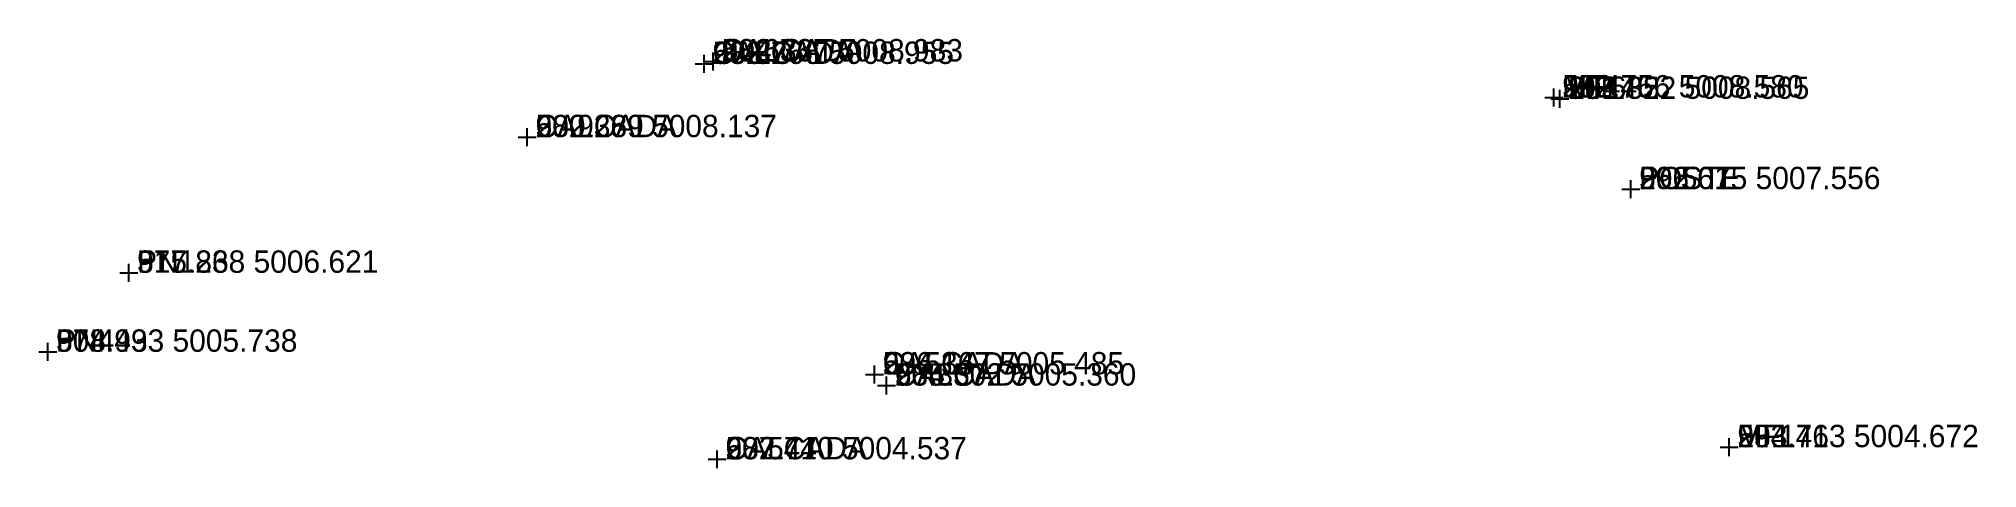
# Model space of a CAD drawing. Extents: x 886 to 1008, y 4909 to 5108.
# Drawn here: x 974.83 to 996.48, y 5004.44 to 5009.24 of the extents above; entities that cross this region are included whole.
import ezdxf

# ---------------------------------------------------------------- set-up
doc = ezdxf.new("R2010")
doc.units = 0
doc.linetypes.add('1', pattern=[0])
doc.layers.get('0').update_dxf_attribs({"linetype": '1'})
doc.styles.add('STD', font='txt')

msp = doc.modelspace()

# ---------------------------------------------------------------- texts
at = {"layer": 'CO_ORDS', "color": 3, "style": 'STD'}
for s, p in [(' 982.266 5008.955', (982.2664, 5008.9555, 50.8762)), (' 982.367 5008.983', (982.3669, 5008.9831, 50.6728)), (' 991.756 5008.580', (991.7562, 5008.5801, 50.4456)), (' 991.822 5008.565', (991.8215, 5008.5648, 50.6353)), (' 980.289 5008.137', (980.2892, 5008.1367, 50.936)), (' 992.615 5007.556', (992.6153, 5007.5555, 50.5067)), (' 975.838 5006.621', (975.838, 5006.6211, 51.1265)), (' 974.933 5005.738', (974.9332, 5005.7381, 50.4489)), (' 984.167 5005.485', (984.1666, 5005.4849, 50.5336)), (' 984.302 5005.360', (984.302, 5005.3603, 50.3566)), (' 982.410 5004.537', (982.4103, 5004.5365, 50.5743)), (' 993.713 5004.672', (993.7128, 5004.6718, 50.1459))]:
    msp.add_text(s, height=0.25, dxfattribs=at).set_placement(p)
at = {"layer": 'CODE', "color": 3, "style": 'STD'}
for s, p in [(' CALCADA', (982.2664, 5008.9555, 50.8762)), (' CALCADA', (982.3669, 5008.9831, 50.6728)), (' MF', (991.7562, 5008.5801, 50.4456)), (' MF', (991.8215, 5008.5648, 50.6353)), (' CALCADA', (980.2892, 5008.1367, 50.936)), (' POSTE', (992.6153, 5007.5555, 50.5067)), (' PN', (975.838, 5006.6211, 51.1265)), (' PN', (974.9332, 5005.7381, 50.4489)), (' CALCADA', (984.1666, 5005.4849, 50.5336)), (' CALCADA', (984.302, 5005.3603, 50.3566)), (' CALCADA', (982.4103, 5004.5365, 50.5743)), (' MF', (993.7128, 5004.6718, 50.1459))]:
    msp.add_text(s, height=0.25, dxfattribs=at).set_placement(p)
at = {"layer": 'HEIGHT', "color": 3, "style": 'STD'}
for s, p in [(' 50.876', (982.2664, 5008.9555, 50.8762)), (' 50.673', (982.3669, 5008.9831, 50.6728)), (' 50.446', (991.7562, 5008.5801, 50.4456)), (' 50.635', (991.8215, 5008.5648, 50.6353)), (' 50.936', (980.2892, 5008.1367, 50.936)), (' 50.507', (992.6153, 5007.5555, 50.5067)), (' 51.126', (975.838, 5006.6211, 51.1265)), (' 50.449', (974.9332, 5005.7381, 50.4489)), (' 50.534', (984.1666, 5005.4849, 50.5336)), (' 50.357', (984.302, 5005.3603, 50.3566)), (' 50.574', (982.4103, 5004.5365, 50.5743)), (' 50.146', (993.7128, 5004.6718, 50.1459))]:
    msp.add_text(s, height=0.25, dxfattribs=at).set_placement(p)
at = {"layer": 'PT_ID', "color": 3, "style": 'STD'}
for s, p in [(' 283', (982.2664, 5008.9555, 50.8762)), (' 284', (982.3669, 5008.9831, 50.6728)), (' 232', (991.7562, 5008.5801, 50.4456)), (' 233', (991.8215, 5008.5648, 50.6353)), (' 282', (980.2892, 5008.1367, 50.936)), (' 266', (992.6153, 5007.5555, 50.5067)), (' 377', (975.838, 5006.6211, 51.1265)), (' 378', (974.9332, 5005.7381, 50.4489)), (' 286', (984.1666, 5005.4849, 50.5336)), (' 285', (984.302, 5005.3603, 50.3566)), (' 287', (982.4103, 5004.5365, 50.5743)), (' 234', (993.7128, 5004.6718, 50.1459))]:
    msp.add_text(s, height=0.25, dxfattribs=at).set_placement(p)

# ---------------------------------------------------------------- blocks, each defined once
blk = doc.blocks.new('CROSS')
at = {"color": 0}
for p, q in [((-50, 0), (50, 0)), ((0, -50), (0, 50))]:
    blk.add_line(p, q, dxfattribs=at)

# ---------------------------------------------------------------- block references
at = {"layer": 'POINT', "color": 2, "xscale": 0.002, "yscale": 0.002, "zscale": 0.002}
for p in [(982.2664, 5008.9555, 50.8762), (982.3669, 5008.9831, 50.6728), (991.7562, 5008.5801, 50.4456), (991.8215, 5008.5648, 50.6353), (980.2892, 5008.1367, 50.936), (992.6153, 5007.5555, 50.5067), (975.838, 5006.6211, 51.1265), (974.9332, 5005.7381, 50.4489), (984.1666, 5005.4849, 50.5336), (984.302, 5005.3603, 50.3566), (993.7128, 5004.6718, 50.1459), (982.4103, 5004.5365, 50.5743)]:
    msp.add_blockref('CROSS', p, dxfattribs=at)

msp.set_redraw_order([(e.dxf.handle, doc.entitydb.next_handle()) for e in msp.query("TEXT MTEXT ATTDEF DIMENSION ARC_DIMENSION")])  # texts and dimensions are drawn at this point

doc.saveas('drawing.dxf')
